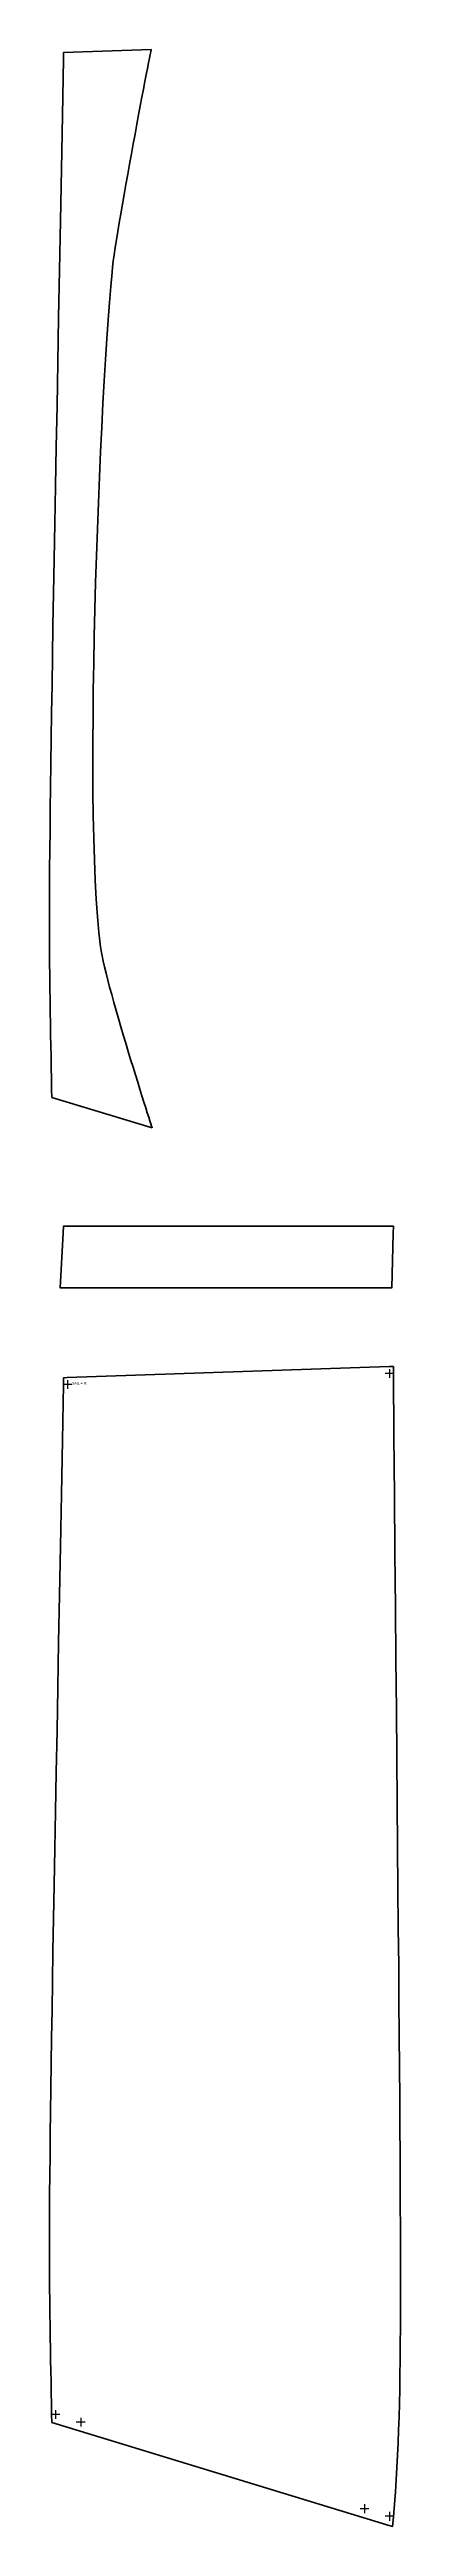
# Model space of a CAD drawing. Header units: millimetres. Extents: x -5850 to 7569, y -5370 to 4550.
# Drawn here: x -2690 to -2288, y 1162 to 3990 of the extents above; entities that cross this region are included whole.
import ezdxf

# ---------------------------------------------------------------- set-up
doc = ezdxf.new("R2010")
doc.units = ezdxf.units.MM
doc.layers.add('CUT', color=6, linetype='Continuous', lineweight=50)
doc.layers.add('PEN', color=5, linetype='Continuous')
doc.layers.add('TEXT', color=3, linetype='Continuous')

msp = doc.modelspace()

# ---------------------------------------------------------------- linework, layer by layer
at = {"layer": 'CUT'}
for points in [[(-2572.1, 2758.7), (-2572.3, 2759.3), (-2572.8, 2760.8), (-2573.7, 2763.4), (-2574.8, 2766.8), (-2576.1, 2771.1), (-2577.8, 2776.1), (-2579.6, 2781.9), (-2581.6, 2788.3), (-2583.9, 2795.3), (-2586.2, 2802.9), (-2588.7, 2810.9), (-2591.3, 2819.3), (-2594, 2828), (-2596.8, 2837), (-2599.6, 2846.2), (-2602.4, 2855.5), (-2605.2, 2864.9), (-2608, 2874.3), (-2610.8, 2883.7), (-2613.4, 2893), (-2616, 2902.1), (-2618.5, 2911), (-2620.8, 2919.5), (-2622.9, 2927.7), (-2624.9, 2935.5), (-2626.7, 2942.7), (-2628.2, 2949.4), (-2629.5, 2955.5), (-2630.5, 2960.9), (-2631.2, 2965.6), (-2633.1, 2981.9), (-2634.7, 3000.1), (-2636.1, 3020.2), (-2637.3, 3041.9), (-2638.2, 3065.1), (-2639, 3089.7), (-2639.5, 3115.6), (-2639.9, 3142.5), (-2640, 3170.5), (-2640, 3199.2), (-2639.8, 3228.7), (-2639.5, 3258.7), (-2639, 3289.1), (-2638.4, 3319.9), (-2637.7, 3350.7), (-2636.8, 3381.6), (-2635.9, 3412.3), (-2634.8, 3442.7), (-2633.7, 3472.8), (-2632.5, 3502.2), (-2631.2, 3531), (-2629.8, 3559), (-2628.5, 3586), (-2627, 3611.9), (-2625.5, 3636.5), (-2624.1, 3659.8), (-2622.6, 3681.5), (-2621.1, 3701.6), (-2619.6, 3719.9), (-2618.1, 3736.3), (-2617.5, 3741.9), (-2616.6, 3748.5), (-2615.6, 3755.9), (-2614.4, 3764.1), (-2613.1, 3772.9), (-2611.5, 3782.4), (-2609.9, 3792.5), (-2608.1, 3802.9), (-2606.3, 3813.8), (-2604.3, 3825), (-2602.3, 3836.4), (-2600.2, 3847.9), (-2598.1, 3859.5), (-2596, 3871.1), (-2593.9, 3882.6), (-2591.8, 3893.9), (-2589.7, 3905), (-2587.7, 3915.7), (-2585.8, 3926.1), (-2583.9, 3935.9), (-2582.1, 3945.2), (-2580.5, 3953.8), (-2579, 3961.8), (-2577.6, 3968.9), (-2576.4, 3975.1), (-2575.4, 3980.4), (-2574.5, 3984.6), (-2573.9, 3987.8), (-2573.5, 3989.7), (-2573.4, 3990.4), (-2573.4, 3990.4), (-2673.4, 3987), (-2673.4, 3987), (-2673.5, 3979.2), (-2674.7, 3915.1), (-2675.9, 3853.7), (-2677, 3794.7), (-2678, 3738.4), (-2679.1, 3684.3), (-2680, 3632.8), (-2681, 3583.5), (-2681.9, 3536.5), (-2682.7, 3491.6), (-2683.5, 3448.9), (-2684.2, 3408.2), (-2684.9, 3369.5), (-2685.6, 3332.1), (-2686.2, 3297.7), (-2686.7, 3264.5), (-2687.2, 3233), (-2687.7, 3203.1), (-2688.1, 3174.6), (-2688.4, 3148.1), (-2688.7, 3122.7), (-2689, 3098.6), (-2689.2, 3076.1), (-2689.4, 3054.6), (-2689.5, 3034.3), (-2689.6, 3015.1), (-2689.6, 2996.9), (-2689.6, 2979.6), (-2689.5, 2963.2), (-2689.4, 2947.5), (-2689.3, 2932.6), (-2689.1, 2918.2), (-2689, 2904.5), (-2688.8, 2891), (-2688.5, 2878.1), (-2688.3, 2865.2), (-2688.1, 2852.6), (-2687.8, 2840.3), (-2687.6, 2827.8), (-2687.3, 2815.3), (-2687.1, 2802.8), (-2686.9, 2793.7), (-2686.9, 2793.7), (-2572.1, 2758.7)], [(-2296.5, 2646.4), (-2296.7, 2638.3), (-2298.3, 2576.1), (-2677.3, 2576.1), (-2674, 2638.7), (-2673.6, 2646.4), (-2296.5, 2646.4)], [(-2296.5, 2486.4), (-2296.4, 2478.3), (-2295.8, 2407.3), (-2295.2, 2339.1), (-2294.6, 2273.7), (-2294, 2211.2), (-2293.5, 2151.5), (-2293, 2094.2), (-2292.5, 2039.6), (-2292, 1987.4), (-2291.6, 1937.7), (-2291.2, 1890.2), (-2290.8, 1845.1), (-2290.4, 1802.2), (-2290.1, 1761.4), (-2289.8, 1722.6), (-2289.5, 1685.8), (-2289.2, 1650.9), (-2289, 1617.8), (-2288.8, 1586.4), (-2288.7, 1556.8), (-2288.5, 1528.7), (-2288.4, 1502.1), (-2288.3, 1477), (-2288.3, 1453.2), (-2288.3, 1430.7), (-2288.3, 1409.4), (-2288.4, 1389.2), (-2288.5, 1370), (-2288.7, 1351.9), (-2288.9, 1334.5), (-2289.2, 1317.9), (-2289.6, 1301.9), (-2290, 1286.6), (-2290.5, 1271.6), (-2291, 1257.1), (-2291.7, 1242.9), (-2292.4, 1228.8), (-2293.3, 1214.9), (-2294.2, 1200.9), (-2295.3, 1186.9), (-2296.4, 1172.7), (-2297.3, 1161.5), (-2297.3, 1161.5), (-2303.8, 1163.5), (-2686.9, 1280.3), (-2686.9, 1280.3), (-2687.1, 1289.3), (-2687.3, 1301.9), (-2687.6, 1314.3), (-2687.8, 1326.9), (-2688.1, 1339.2), (-2688.3, 1351.8), (-2688.5, 1364.7), (-2688.8, 1377.5), (-2689, 1391), (-2689.1, 1404.7), (-2689.3, 1419.2), (-2689.4, 1434.1), (-2689.5, 1449.7), (-2689.6, 1466.2), (-2689.6, 1483.4), (-2689.6, 1501.7), (-2689.5, 1520.9), (-2689.4, 1541.2), (-2689.2, 1562.6), (-2689, 1585.2), (-2688.7, 1609.3), (-2688.4, 1634.6), (-2688.1, 1661.2), (-2687.7, 1689.7), (-2687.2, 1719.5), (-2686.7, 1751), (-2686.2, 1784.2), (-2685.6, 1818.7), (-2684.9, 1856), (-2684.2, 1894.8), (-2683.5, 1935.5), (-2682.7, 1978.2), (-2681.9, 2023.1), (-2681, 2070.1), (-2680, 2119.4), (-2679.1, 2170.9), (-2678, 2225), (-2677, 2281.2), (-2675.9, 2340.3), (-2674.7, 2401.7), (-2673.5, 2465.8), (-2673.4, 2473.5), (-2673.4, 2473.5), (-2669.3, 2473.7), (-2301.2, 2486.3), (-2296.5, 2486.4)]]:
    msp.add_lwpolyline(points, dxfattribs=at)
at = {"layer": 'PEN'}
for p, q in [((-2664, 2465.7), (-2674, 2465.7)), ((-2669, 2470.7), (-2669, 2460.7)), ((-2295.9, 2478.3), (-2305.9, 2478.3)), ((-2300.9, 2483.3), (-2300.9, 2473.3)), ((-2677.6, 1289.4), (-2687.6, 1289.4)), ((-2682.6, 1294.4), (-2682.6, 1284.4)), ((-2648.9, 1280.7), (-2658.9, 1280.7)), ((-2648.9, 1280.7), (-2658.9, 1280.7)), ((-2653.9, 1285.7), (-2653.9, 1275.7)), ((-2653.9, 1285.7), (-2653.9, 1275.7)), ((-2324.6, 1181.8), (-2334.6, 1181.8)), ((-2324.6, 1181.8), (-2334.6, 1181.8)), ((-2329.6, 1186.8), (-2329.6, 1176.8)), ((-2329.6, 1186.8), (-2329.6, 1176.8)), ((-2295.9, 1173.1), (-2305.9, 1173.1)), ((-2300.9, 1178.1), (-2300.9, 1168.1))]:
    msp.add_line(p, q, dxfattribs=at)

# ---------------------------------------------------------------- texts
at = {"layer": 'TEXT'}
msp.add_text('SAIL-4 R', height=3, dxfattribs=at).set_placement((-2664, 2465.7))

doc.saveas('drawing.dxf')
